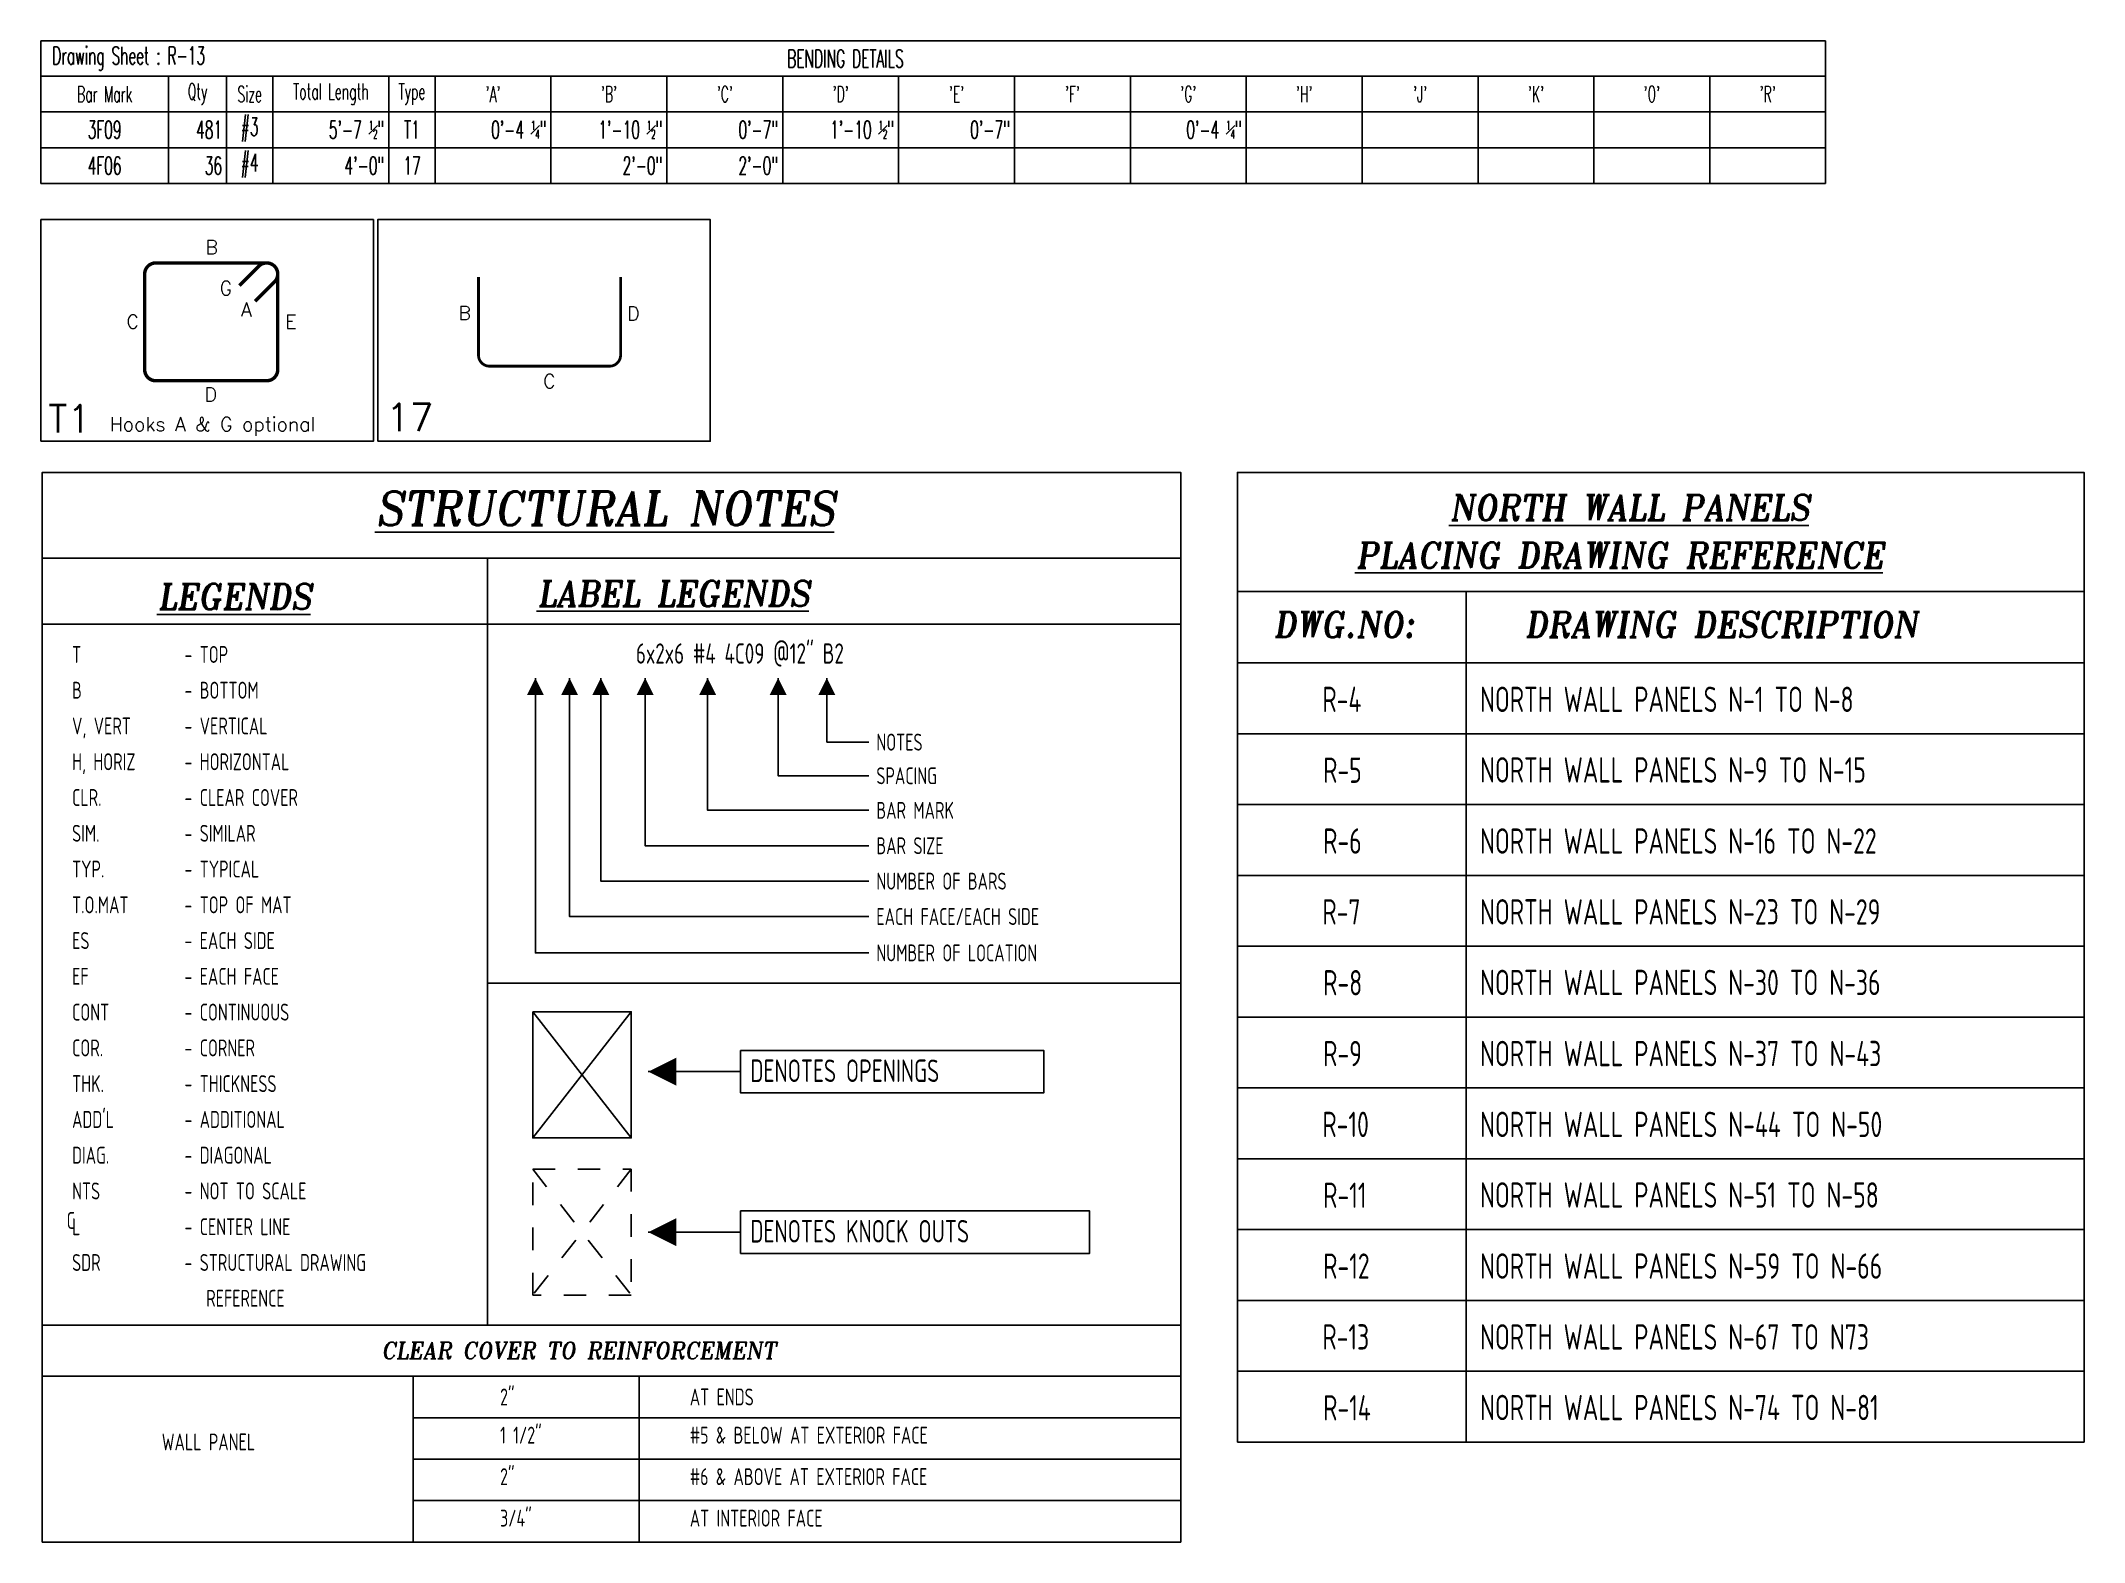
# Model space of a CAD drawing. Header units: inches. Extents: x -3675 to 11984, y -3832 to 1837.
# Drawn here: x 6524.7 to 6796.9, y -3328.3 to -3128.3 of the extents above; entities that cross this region are included whole.
import ezdxf
from ezdxf.enums import TextEntityAlignment as Align

# ---------------------------------------------------------------- set-up
doc = ezdxf.new("R2010")
doc.units = ezdxf.units.IN
doc.header["$MEASUREMENT"] = 0
doc.linetypes.add('HIDDEN', pattern=[6, 3, -3])
doc.layers.get('0').update_dxf_attribs({"linetype": 'CONTINUOUS'})
for name, color, linetype in [('0-25', 7, 'CONTINUOUS'), ('0-25TEXT', 7, 'CONTINUOUS'), ('0-35', 3, 'CONTINUOUS'), ('0-35TEXT', 3, 'CONTINUOUS'), ('0-50', 10, 'CONTINUOUS'), ('BARLIST', 7, 'CONTINUOUS'), ('CADS-BAR-SKETCH', 7, 'CONTINUOUS'), ('hidden', 7, 'HIDDEN')]:
    doc.layers.add(name, color=color, linetype=linetype)
doc.styles.add('AR', font='ARCHQUIK.shx', dxfattribs={"width": 0.8})
doc.styles.add('ROMANS', font='romans.shx', dxfattribs={"width": 0.57})
doc.styles.add('ROMANT', font='romant')

msp = doc.modelspace()

# ---------------------------------------------------------------- texts
at = {"linetype": 'Continuous', "style": 'ROMANT', "oblique": 9, "width": 0.95}
for s, height, p in [('%%USTRUCTURAL NOTES', 4.5, (6599.91438, -3192.87417, 0)), ('%%ULEGENDS', 3.375, (6550.48184, -3204.05957, 0)), ('%%ULABEL LEGENDS', 3.375, (6608.96159, -3203.65505, 0))]:
    msp.add_text(s, height=height, dxfattribs=at).set_placement(p, align=Align.CENTER)
for s, height, p in [('%%UNORTH WALL PANELS', 3.375, (6712.35485, -3192.21059, 0)), ('%%UPLACING DRAWING REFERENCE', 3.375, (6699.83272, -3198.54687, 0)), ('DWG.NO:', 3.375, (6688.87417, -3207.77909, 0)), ('DRAWING DESCRIPTION', 3.375, (6722.35392, -3207.77909, 0)), ('CLEAR COVER TO REINFORCEMENT', 2.25, (6570.04194, -3303.91439, 0))]:
    msp.add_text(s, height=height, dxfattribs=at).set_placement(p)
at = {"layer": '0-35', "style": 'AR', "width": 0.8}
for s, p in [('R-4', (6695.40448, -3217.74163, 0)), ('NORTH WALL PANELS N-1 TO N-8', (6716.41426, -3217.74163, 0)), ('R-5', (6695.50745, -3227.17774, 0)), ('NORTH WALL PANELS N-9 TO N-15', (6716.41426, -3227.14415, 0)), ('R-6', (6695.50745, -3236.61384, 0)), ('NORTH WALL PANELS N-16 TO N-22', (6716.41426, -3236.61384, 0)), ('R-7', (6695.40448, -3246.04994, 0)), ('NORTH WALL PANELS N-23 TO N-29', (6716.41426, -3246.04994, 0)), ('R-8', (6695.50745, -3255.48604, 0)), ('NORTH WALL PANELS N-30 TO N-36', (6716.41426, -3255.45245, 0)), ('R-9', (6695.50745, -3264.92214, 0)), ('NORTH WALL PANELS N-37 TO N-43', (6716.41426, -3264.92214, 0)), ('R-10', (6695.40448, -3274.35824, 0)), ('NORTH WALL PANELS N-44 TO N-50', (6716.41426, -3274.35824, 0)), ('R-11', (6695.50745, -3283.79434, 0)), ('NORTH WALL PANELS N-51 TO N-58', (6716.41426, -3283.76075, 0)), ('R-12', (6695.50745, -3293.23044, 0)), ('NORTH WALL PANELS N-59 TO N-66', (6716.41426, -3293.23044, 0)), ('R-13', (6695.40448, -3302.66654, 0)), ('NORTH WALL PANELS N-67 TO N73', (6716.41426, -3302.66654, 0)), ('R-14', (6695.50745, -3312.10264, 0)), ('NORTH WALL PANELS N-74 TO N-81', (6716.41426, -3312.06906, 0))]:
    msp.add_text(s, height=3.375, dxfattribs=at).set_placement(p)
at = {"layer": '0-35TEXT', "style": 'AR', "width": 0.8}
for s, height, p in [('T', 2.25, (6528.83423, -3211.20004, 0)), ('- TOP', 2.25, (6543.81243, -3211.20004, 0)), ('B', 2.25, (6528.83423, -3215.96432, 0)), ('- BOTTOM', 2.25, (6543.81243, -3215.96432, 0)), ('V, VERT', 2.25, (6528.83423, -3220.7286, 0)), ('- VERTICAL', 2.25, (6543.81243, -3220.7286, 0)), ('NOTES', 2.25, (6635.98239, -3222.88054, 0)), ('H, HORIZ', 2.25, (6528.83423, -3225.49288, 0)), ('- HORIZONTAL', 2.25, (6543.81243, -3225.49288, 0)), ('SPACING', 2.25, (6635.98239, -3227.36073, 0)), ('CLR.', 2.25, (6528.83423, -3230.25716, 0)), ('- CLEAR COVER', 2.25, (6543.81243, -3230.25716, 0)), ('BAR MARK', 2.25, (6635.98239, -3231.96021, 0)), ('SIM.', 2.25, (6528.83423, -3235.02144, 0)), ('- SIMILAR', 2.25, (6543.81243, -3235.02144, 0)), ('BAR SIZE', 2.25, (6635.98239, -3236.67891, 0)), ('TYP.', 2.25, (6528.83423, -3239.78572, 0)), ('- TYPICAL', 2.25, (6543.81243, -3239.78572, 0)), ('NUMBER OF BARS', 2.25, (6635.98239, -3241.39762, 0)), ('T.O.MAT', 2.25, (6528.83423, -3244.55, 0)), ('- TOP OF MAT', 2.25, (6543.81243, -3244.55, 0)), ('EACH FACE/EACH SIDE', 2.25, (6635.98239, -3246.11632, 0)), ('ES', 2.25, (6528.83423, -3249.31428, 0)), ('- EACH SIDE', 2.25, (6543.81243, -3249.31428, 0)), ('NUMBER OF LOCATION', 2.25, (6635.98239, -3250.9543, 0)), ('EF', 2.25, (6528.83423, -3254.07856, 0)), ('- EACH FACE', 2.25, (6543.81243, -3254.07856, 0)), ('CONT', 2.25, (6528.83423, -3258.84284, 0)), ('- CONTINUOUS', 2.25, (6543.81243, -3258.84284, 0)), ('COR.', 2.25, (6528.83423, -3263.60712, 0)), ('- CORNER', 2.25, (6543.81243, -3263.60712, 0)), ('THK.', 2.25, (6528.83423, -3268.3714, 0)), ('- THICKNESS', 2.25, (6543.81243, -3268.3714, 0)), ('DENOTES OPENINGS', 3, (6619.18205, -3267.02636, 0)), ("ADD'L", 2.25, (6528.83423, -3273.13568, 0)), ('- ADDITIONAL', 2.25, (6543.81243, -3273.13568, 0)), ('DIAG.', 2.25, (6528.83423, -3277.89996, 0)), ('- DIAGONAL', 2.25, (6543.81243, -3277.89996, 0)), ('NTS', 2.25, (6528.83423, -3282.66424, 0)), ('- NOT TO SCALE', 2.25, (6543.81243, -3282.66424, 0)), ('- CENTER LINE', 2.25, (6543.81243, -3287.42852, 0)), ('DENOTES KNOCK OUTS', 3, (6619.18205, -3288.40329, 0)), ('SDR', 2.25, (6528.83423, -3292.1928, 0)), ('- STRUCTURAL DRAWING', 2.25, (6543.81243, -3292.1928, 0)), ('REFERENCE', 2.25, (6546.7018, -3296.95708, 0)), ('2"', 2.25, (6585.85707, -3310.10478, 0)), ('AT ENDS', 2.25, (6611.1302, -3310.10478, 0)), ('1 1/2"', 2.25, (6585.85707, -3315.19207, 0)), ('WALL PANEL', 2.25, (6540.778, -3316.09595, 0)), ('#5 & BELOW AT EXTERIOR FACE  ', 2.25, (6611.1302, -3315.19207, 0)), ('2"', 2.25, (6585.85707, -3320.71775, 0)), ('#6 & ABOVE AT EXTERIOR FACE   ', 2.25, (6611.1302, -3320.71775, 0)), ('3/4"', 2.25, (6585.85707, -3326.24343, 0)), ('AT INTERIOR FACE   ', 2.25, (6611.1302, -3326.24343, 0))]:
    msp.add_text(s, height=height, dxfattribs=at).set_placement(p)
msp.add_text('6x2x6 #4 4C09 @12" B2', height=2.7, dxfattribs=at).set_placement((6631.65516, -3211.29889, 0), align=Align.RIGHT)

# ---------------------------------------------------------------- blocks, each defined once
blk = doc.blocks.new('leadrblk')
blk.add_lwpolyline([(0, 0, 0, 1, 0), (1, 0, 1, 1, 0)], format="xyseb")
blk = doc.blocks.new('A$C2A293661')
at = {"layer": '0-35TEXT', "style": 'AR', "width": 0.8}
for s, p in [('C', (-0.72, 0.84)), ('L', (0, 0))]:
    blk.add_text(s, height=2.25, dxfattribs=at).set_placement(p)
blk = doc.blocks.new('*T1261')
at = {"layer": 'BARLIST', "color": 0, "linetype": 'ByBlock', "lineweight": -2, "transparency": 16777216}
for p, q in [((0, 0), (237.77, 0)), ((0, 0), (0, -19.01)), ((237.77, 0), (237.77, -19.01)), ((0, -4.72), (237.77, -4.72)), ((17.01, -4.72), (17.01, -19.01)), ((24.73, -4.72), (24.73, -19.01)), ((30.91, -4.72), (30.91, -19.01)), ((46.35, -4.72), (46.35, -19.01)), ((52.52, -4.72), (52.52, -19.01)), ((67.96, -4.72), (67.96, -19.01)), ((83.4, -4.72), (83.4, -19.01)), ((98.83, -4.72), (98.83, -19.01)), ((114.27, -4.72), (114.27, -19.01)), ((129.71, -4.72), (129.71, -19.01)), ((145.15, -4.72), (145.15, -19.01)), ((160.58, -4.72), (160.58, -19.01)), ((176.02, -4.72), (176.02, -19.01)), ((191.46, -4.72), (191.46, -19.01)), ((206.89, -4.72), (206.89, -19.01)), ((222.33, -4.72), (222.33, -19.01)), ((0, -9.45), (237.77, -9.45)), ((0, -14.23), (237.77, -14.23)), ((0, -19.01), (237.77, -19.01))]:
    blk.add_line(p, q, dxfattribs=at)
at = {"layer": 'BARLIST', "color": 0, "transparency": 16777216, "style": 'ROMANS'}
for s, insert, char_height, width, attachment_point in [(' Drawing Sheet : R-13', (0.59, -2.36), 2.3622, 97.6535, 4), ('BENDING DETAILS', (99.43, -2.36), 2.3622, 137.752, 4), ('Bar Mark', (8.5, -7.09), 2.126, 15.8268, 5), ('Qty', (20.87, -7.09), 2.126, 6.5433, 5), ('Size', (27.82, -7.09), 2.126, 4.9961, 5), ('Total Length', (38.63, -7.09), 2.126, 14.2559, 5), ('Type', (49.44, -7.09), 2.126, 4.9961, 5), ("'A'", (60.24, -7.09), 2.126, 14.2559, 5), ("'B'", (75.68, -7.09), 2.126, 14.2559, 5), ("'C'", (91.12, -7.09), 2.126, 14.2559, 5), ("'D'", (106.55, -7.09), 2.126, 14.2559, 5), ("'E'", (121.99, -7.09), 2.126, 14.2559, 5), ("'F'", (137.43, -7.09), 2.126, 14.2559, 5), ("'G'", (152.86, -7.09), 2.126, 14.2559, 5), ("'H'", (168.3, -7.09), 2.126, 14.2559, 5), ("'J'", (183.74, -7.09), 2.126, 14.2559, 5), ("'K'", (199.18, -7.09), 2.126, 14.2559, 5), ("'O'", (214.61, -7.09), 2.126, 14.2559, 5), ("'R'", (230.05, -7.09), 2.126, 14.2559, 5), ('3F09', (8.5, -11.84), 2.362, 15.8268, 5), ('481', (24.14, -11.84), 2.362, 6.5433, 6), ('#3', (27.82, -11.84), 2.362, 4.9961, 5), ('5\'-7 {\\H0.5x;\\S1#2;}"', (45.76, -11.84), 2.3622, 14.2559, 6), ('T1', (49.44, -11.84), 2.362, 4.9961, 5), ('0\'-4 {\\H0.5x;\\S1#4;}"', (67.37, -11.84), 2.3622, 14.2559, 6), ('1\'-10 {\\H0.5x;\\S1#2;}"', (82.81, -11.84), 2.3622, 14.2559, 6), ('0\'-7"', (98.24, -11.84), 2.362, 14.2559, 6), ('1\'-10 {\\H0.5x;\\S1#2;}"', (113.68, -11.84), 2.3622, 14.2559, 6), ('0\'-7"', (129.12, -11.84), 2.362, 14.2559, 6), ('0\'-4 {\\H0.5x;\\S1#4;}"', (159.99, -11.84), 2.3622, 14.2559, 6), ('4F06', (8.5, -16.62), 2.362, 15.8268, 5), ('36', (24.14, -16.62), 2.362, 6.5433, 6), ('#4', (27.82, -16.62), 2.362, 4.9961, 5), ('4\'-0"', (45.76, -16.62), 2.362, 14.2559, 6), ('17', (49.44, -16.62), 2.362, 4.9961, 5), ('2\'-0"', (82.81, -16.62), 2.362, 14.2559, 6), ('2\'-0"', (98.24, -16.62), 2.362, 14.2559, 6)]:
    blk.add_mtext(s, dxfattribs=dict(at, insert=insert, char_height=char_height, width=width, attachment_point=attachment_point))
blk = doc.blocks.new('T1')
at = {"layer": 'CADS-BAR-SKETCH'}
blk.add_lwpolyline([(0, 0), (0, 1), (1.5, 1), (1.5, 0)], close=True, dxfattribs=at)
at = {"layer": 'CADS-BAR-SKETCH', "const_width": 0.0156}
for points in [[(0.4682, 0.754, -0.414214), (0.5182, 0.804, 0.414214), (0.4682, 0.754), (0.4682, 0.3226, 0.414214), (0.5182, 0.2726), (1.0185, 0.2726, 0.414214), (1.0685, 0.3226), (1.0685, 0.754, 0.668179), (0.9832, 0.7894), (0.8956, 0.7018)], [(0.9663, 0.631), (1.0539, 0.7186, 0.668179), (1.0185, 0.804), (0.5182, 0.804)]]:
    blk.add_lwpolyline(points, format="xyb", dxfattribs=at)
at = {"layer": 'CADS-BAR-SKETCH', "style": 'ROMANS'}
for s, height, p in [('B', 0.0625, (0.7419, 0.8436)), ('G', 0.0625, (0.8064, 0.659)), ('C', 0.0625, (0.3859, 0.5081)), ('A', 0.0625, (0.903, 0.5627)), ('E', 0.0625, (1.1026, 0.5081)), ('D', 0.0625, (0.7386, 0.1794)), ('T1', 0.125, (0.033, 0.0387)), ('Hooks A & G optional', 0.0625, (0.3107, 0.0452))]:
    blk.add_text(s, height=height, dxfattribs=at).set_placement(p)
blk = doc.blocks.new('17')
at = {"layer": 'CADS-BAR-SKETCH'}
blk.add_lwpolyline([(0, 0), (0, 1), (1.5, 1), (1.5, 0)], close=True, dxfattribs=at)
at = {"layer": 'CADS-BAR-SKETCH', "const_width": 0.0125}
blk.add_lwpolyline([(0.4543, 0.7406), (0.4543, 0.3883, 0.414214), (0.5043, 0.3383), (1.0455, 0.3383, 0.414214), (1.0955, 0.3883), (1.0955, 0.7406)], format="xyb", dxfattribs=at)
at = {"layer": 'CADS-BAR-SKETCH', "style": 'ROMANS'}
for s, height, p in [('B', 0.0625, (0.3634, 0.5471)), ('D', 0.0625, (1.1246, 0.5443)), ('C', 0.0625, (0.746, 0.2397)), ('17', 0.125, (0.037, 0.0453))]:
    blk.add_text(s, height=height, dxfattribs=at).set_placement(p)
blk = doc.blocks.new('*T1262')
at = {"layer": 'BARLIST', "color": 0, "transparency": 16777216, "xscale": 29.52755949857756, "yscale": 29.52755949857756, "zscale": 29.52755949857756}
for name, p in [('T1', (0.3, -29.53, 0)), ('17', (45.18, -29.53, 0))]:
    blk.add_blockref(name, p, dxfattribs=at)

# ---------------------------------------------------------------- linework, layer by layer
at = {"layer": '0-25'}
for points in [[(6603.33686, -3257.6752), (6590.19798, -3274.47155)], [(6590.19798, -3257.6752), (6603.33686, -3274.47155)]]:
    msp.add_lwpolyline(points, dxfattribs=at)
at = {"layer": '0-25TEXT'}
for points in [[(6590.55836, -3213.22037), (6590.55836, -3249.8293), (6634.98239, -3249.8293)], [(6595.10897, -3213.22037), (6595.10897, -3244.99132), (6634.98239, -3244.99132)], [(6599.27238, -3213.22037), (6599.27238, -3240.27262), (6634.98239, -3240.27262)], [(6605.17851, -3213.22037), (6605.17851, -3235.55391), (6634.98239, -3235.55391)], [(6613.50534, -3213.22037), (6613.50534, -3230.83521), (6634.98239, -3230.83521)], [(6622.89712, -3213.22037), (6622.89712, -3226.23573), (6634.98239, -3226.23573)], [(6629.3842, -3213.22037), (6629.3842, -3221.75554), (6634.98239, -3221.75554)], [(6605.59575, -3265.64753), (6617.89633, -3265.64753)], [(6605.59575, -3287.02446), (6617.89633, -3287.02446)], [(6605.59575, -3287.02446), (6617.89633, -3287.02446)]]:
    msp.add_lwpolyline(points, dxfattribs=at)
at = {"layer": '0-35', "elevation": 0}
msp.add_lwpolyline([(6590.19798, -3257.6752), (6603.33686, -3257.6752), (6603.33686, -3274.47155), (6590.19798, -3274.47155)], close=True, dxfattribs=at)
at = {"layer": '0-35', "color": 1, "elevation": 0}
for points in [[(6524.86408, -3328.31297), (6524.86408, -3299.42987), (6676.52941, -3299.42987), (6676.52941, -3328.31297)], [(6574.26115, -3311.73594), (6676.52941, -3311.73594)], [(6676.52941, -3311.73594), (6574.26115, -3311.73594)], [(6676.52941, -3317.26161), (6574.26115, -3317.26161)], [(6676.52941, -3322.78729), (6574.26115, -3322.78729)], [(6676.52941, -3328.31297), (6524.86408, -3328.31297)]]:
    msp.add_lwpolyline(points, dxfattribs=at)
at = {"layer": '0-50'}
for p, q in [((6676.52941, -3185.83485, 0), (6524.86408, -3185.83485, 0)), ((6676.52941, -3197.27157, 0), (6524.86408, -3197.27157, 0)), ((6584.18385, -3197.27157, 0), (6584.18385, -3299.42987, 0)), ((6796.88352, -3201.69757, 0), (6684.08026, -3201.69757, 0)), ((6714.56662, -3314.99796, 0), (6714.56662, -3201.69757, 0)), ((6676.52941, -3206.06304, 0), (6524.86408, -3206.06304, 0)), ((6796.88352, -3211.20085, 0), (6684.08026, -3211.20085, 0)), ((6796.88352, -3220.63695, 0), (6684.08026, -3220.63695, 0)), ((6796.88352, -3230.07305, 0), (6684.08026, -3230.07305, 0)), ((6796.88352, -3239.50915, 0), (6684.08026, -3239.50915, 0)), ((6796.88352, -3248.94525, 0), (6684.08026, -3248.94525, 0)), ((6676.52941, -3253.87538, 0), (6584.18385, -3253.87538, 0)), ((6796.88352, -3258.38135, 0), (6684.08026, -3258.38135, 0)), ((6796.88352, -3267.81745, 0), (6684.08026, -3267.81745, 0)), ((6796.88352, -3277.25355, 0), (6684.08026, -3277.25355, 0)), ((6796.88352, -3286.68965, 0), (6684.08026, -3286.68965, 0)), ((6796.88352, -3296.12575, 0), (6684.08026, -3296.12575, 0)), ((6676.52941, -3299.42987, 0), (6524.86408, -3299.42987, 0)), ((6676.52941, -3299.42987, 0), (6524.86408, -3299.42987, 0)), ((6676.52941, -3306.21026, 0), (6524.86408, -3306.21026, 0)), ((6574.26115, -3306.21026, 0), (6574.26115, -3328.31297, 0)), ((6604.3937, -3306.21026, 0), (6604.3937, -3328.31297, 0)), ((6796.88352, -3305.56185, 0), (6684.08026, -3305.56185, 0))]:
    msp.add_line(p, q, dxfattribs=at)
at = {"layer": '0-50', "elevation": 0}
for points in [[(6524.86408, -3299.42987), (6524.86408, -3185.83485), (6676.52941, -3185.83485), (6676.52941, -3299.42987)], [(6684.08026, -3314.99796), (6684.08026, -3185.83485), (6796.88352, -3185.83485), (6796.88352, -3314.99796)], [(6617.89633, -3262.8107), (6658.29101, -3262.8107), (6658.29101, -3268.48435), (6617.89633, -3268.48435)], [(6617.89633, -3284.18763), (6664.38748, -3284.18763), (6664.38748, -3289.86128), (6617.89633, -3289.86128)]]:
    msp.add_lwpolyline(points, close=True, dxfattribs=at)
at = {"layer": 'hidden', "elevation": 0}
msp.add_lwpolyline([(6590.19798, -3278.62628), (6603.33686, -3278.62628), (6603.33686, -3295.42263), (6590.19798, -3295.42263)], close=True, dxfattribs=at)
at = {"layer": 'hidden'}
for points in [[(6603.33686, -3278.62628), (6590.19798, -3295.42263)], [(6590.19798, -3278.62628), (6603.33686, -3295.42263)]]:
    msp.add_lwpolyline(points, dxfattribs=at)

# ---------------------------------------------------------------- block references
for name, p in [('*T1261', (6524.67552, -3128.3474)), ('*T1262', (6524.38025, -3152.13818))]:
    msp.add_blockref(name, p)
at = {"layer": '0-25TEXT', "xscale": 2.249574803150615, "yscale": 0.9002834645671101, "zscale": 1.2, "rotation": 270.0000046056895}
for p in [(6590.55836, -3213.22037, 0), (6595.10897, -3213.22037, 0), (6599.27238, -3213.22037, 0), (6605.17851, -3213.22037, 0), (6613.50534, -3213.22037, 0), (6622.89712, -3213.22037, 0), (6629.3842, -3213.22037, 0)]:
    msp.add_blockref('leadrblk', p, dxfattribs=at)
at = {"layer": '0-25TEXT', "xscale": 3.749291338582678, "yscale": 1.500472440944882, "zscale": 0.5}
for p in [(6605.59575, -3265.64753, 0), (6605.59575, -3287.02446, 0)]:
    msp.add_blockref('leadrblk', p, dxfattribs=at)
at = {"layer": '0-35'}
msp.add_blockref('A$C2A293661', (6528.83423, -3287.42852, 0), dxfattribs=at)

msp.set_redraw_order([(e.dxf.handle, doc.entitydb.next_handle()) for e in msp.query("TEXT MTEXT ATTDEF DIMENSION ARC_DIMENSION")])  # texts and dimensions are drawn at this point

doc.saveas('drawing.dxf')
